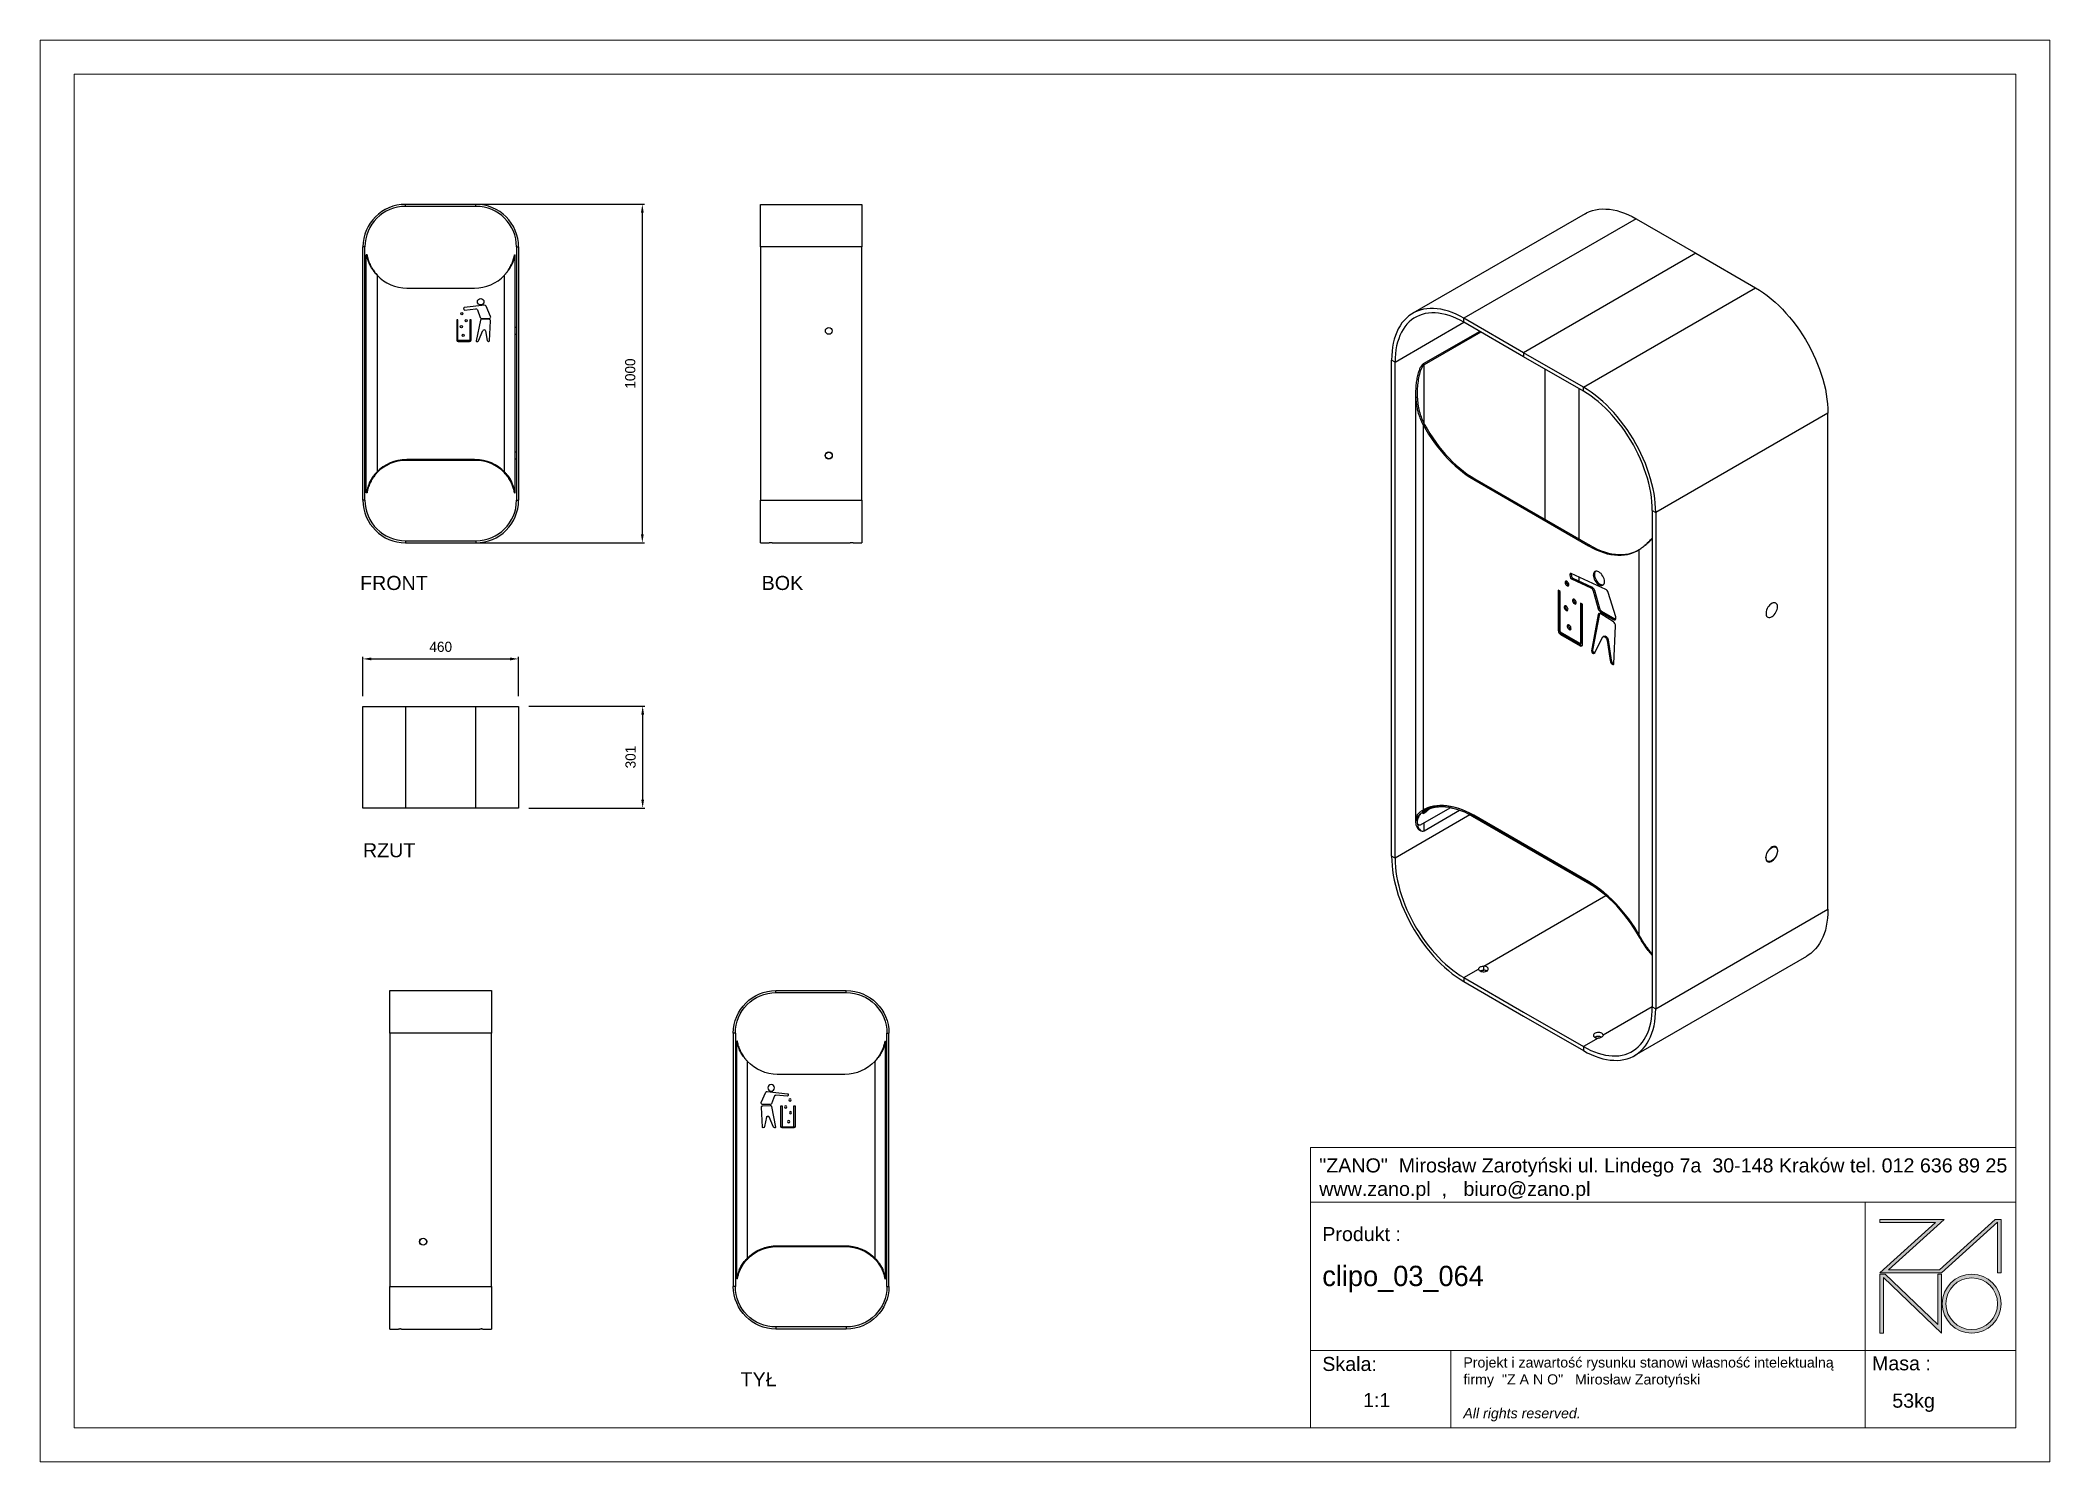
# Model space of a CAD drawing. Header units: millimetres. Extents: x -2496 to 3444, y -1345 to 2855.
import ezdxf

# ---------------------------------------------------------------- set-up
doc = ezdxf.new("R2010")
doc.units = ezdxf.units.MM
doc.header["$PDSIZE"] = -1
doc.layers.add('tabelka', color=155, linetype='Continuous')
doc.layers.add('WYMIAR', color=96, linetype='Continuous')
doc.dimstyles.new('1-1', dxfattribs={"dimtxt": 30, "dimasz": 25, "dimexe": 6.25, "dimexo": 30, "dimgap": 20.625, "dimtad": 1, "dimdec": 1, "dimtxsty": 'Standard', "dimcen": 0, "dimclrd": 2, "dimclre": 2, "dimclrt": 2, "dimadec": 0, "dimazin": 0, "dimtfac": 1, "dimtdec": 1, "dimtmove": 0, "dimatfit": 3, "dimfxl": 0, "dimarcsym": 0})

msp = doc.modelspace()

# ---------------------------------------------------------------- texts
at = {"layer": 'WYMIAR', "char_height": 41.5951, "width": 196.5247, "attachment_point": 1}
for s, insert in [('{\\f@Arial Unicode MS|b0|i0|c238|p34;FRONT}', (-1550.47, 1272.14)), ('{\\f@Arial Unicode MS|b0|i0|c238|p34;BOK}', (-363.4, 1272.14)), ('{\\f@Arial Unicode MS|b0|i0|c238|p34;RZUT}', (-1541.99, 482.51)), ('{\\f@Arial Unicode MS|b0|i0|c238|p34;TYŁ}', (-425.85, -1080.51))]:
    msp.add_mtext(s, dxfattribs=dict(at, insert=insert))

# ---------------------------------------------------------------- blocks, each defined once
blk = doc.blocks.new('zano')
at = {"layer": 'Defpoints', "lineweight": 5}
for points in [[(6270.2, 3716.2), (6270.2, 3707.4), (6434.8, 3707.4), (6270.2, 3558.4), (6452.4, 3558.4), (6617.9, 3708.2), (6617.9, 3558.4), (6628.6, 3558.4), (6628.6, 3716.2), (6610.7, 3716.2), (6446.1, 3567.2), (6295.4, 3567.2), (6459.9, 3716.2), (6270.2, 3716.2), (6270.2, 3707.4)], [(6270.2, 3554.4), (6286.2, 3554.4), (6441.7, 3405.6), (6441.7, 3554.4), (6452.4, 3554.4), (6452.4, 3380.5), (6281, 3544.6), (6281, 3380.5), (6270.2, 3380.5)]]:
    blk.add_hatch(color=251, dxfattribs=at).paths.add_polyline_path(points)
h = blk.add_hatch(color=251, dxfattribs=at)
h.paths.add_polyline_path([(6454.7, 3467.4, 1), (6628.6, 3467.4, 1)])
h.paths.add_polyline_path([(6617.9, 3467.4, -1), (6465.4, 3467.4, -1)], flags=16)
at = {"layer": 'Defpoints', "color": 251, "lineweight": 5}
blk.add_lwpolyline([(6434.8, 3707.4), (6270.2, 3558.4), (6452.4, 3558.4), (6617.9, 3708.2), (6617.9, 3558.4), (6628.6, 3558.4), (6628.6, 3716.2), (6610.7, 3716.2), (6446.1, 3567.2), (6295.4, 3567.2), (6459.9, 3716.2), (6270.2, 3716.2), (6270.2, 3707.4), (6432.1, 3707.4)], dxfattribs=at)
for points in [[(6270.2, 3716.2), (6270.2, 3707.4), (6434.8, 3707.4), (6270.2, 3558.4), (6452.4, 3558.4), (6617.9, 3708.2), (6617.9, 3558.4), (6628.6, 3558.4), (6628.6, 3716.2), (6610.7, 3716.2), (6446.1, 3567.2), (6295.4, 3567.2), (6459.9, 3716.2), (6270.2, 3716.2), (6270.2, 3707.4)], [(6270.2, 3554.4), (6286.2, 3554.4), (6441.7, 3405.6), (6441.7, 3554.4), (6452.4, 3554.4), (6452.4, 3380.5), (6281, 3544.6), (6281, 3380.5), (6270.2, 3380.5)]]:
    blk.add_lwpolyline(points, close=True, dxfattribs=at)
for radius in [87, 76.3]:
    blk.add_circle((6541.7, 3467.4), radius, dxfattribs=at)
blk = doc.blocks.new('TABELA')
at = {"layer": 'tabelka', "lineweight": 5}
for p, q in [((4587.4, 3929.4), (6672.4, 3929.4)), ((4587.4, 3767.6), (4587.4, 3929.4)), ((4587.4, 3929.4), (6672.4, 3929.4)), ((6226.5, 3767.6), (6226.5, 3329)), ((4587.4, 3329), (6672.4, 3329)), ((5001.6, 3329), (5001.6, 3100.4)), ((6226.5, 3329), (6226.5, 3100.4))]:
    blk.add_line(p, q, dxfattribs=at)
blk.add_lwpolyline([(4587.4, 3767.6), (6672.4, 3767.6), (6672.4, 3100.4), (4587.4, 3100.4)], close=True, dxfattribs=at)
blk.add_blockref('zano', (0, 0))
at = {"layer": 'tabelka', "lineweight": 5, "attachment_point": 1}
for s, insert, char_height, width in [('{\\fArial|b0|i0|c238|p34;"ZANO"  Mirosław Zarotyński ul. Lindego 7a  30-148 Kraków tel. 012 636 89 25\\Pwww.zano.pl  ,   biuro@zano.pl}', (4613, 3896.9), 41.595, 2040.38), ('{\\fArial|b0|i0|c238|p34;Produkt : }', (4622, 3694.1), 41.595, 265.273), ('{\\fCentury Gothic|b0|i0|c238|p34;clipo_03_064}', (4622, 3579.5), 60, 713.135), ('{\\fArial|b0|i0|c238|p34;Skala: }', (4622, 3310.3), 41.595, 191.675), ('{\\fArial|b0|i0|c238|p34;Masa :}', (6246.7, 3312.2), 41.595, 200.457), ('{\\fArial|b0|i0|c238|p34;1:1}', (4742.5, 3203.5), 41.595, 42.482), ('{\\fArial|b0|i0|c238|p34;53kg}', (6306.7, 3201.8), 41.595, 42.482)]:
    blk.add_mtext(s, dxfattribs=dict(at, insert=insert, char_height=char_height, width=width))
at = {"layer": 'tabelka', "color": 1, "lineweight": 5, "insert": (5038.9, 3308.9), "char_height": 30, "width": 1186.12, "attachment_point": 1}
blk.add_mtext('{\\fArial|b0|i0|c0|p34;Projekt i zawartość rysunku stanowi własność intelektualną firmy \\fArial|b0|i0|c238|p34; "Z A N O"   Mirosław Zarotyński\\fArial|b0|i1|c238|p34;\\P\\PAll rights reserved.}', dxfattribs=at)
blk = doc.blocks.new('IZOMETRIA')
for p, q in [((1016.2, 887.2), (804.1, 764.7)), ((1079.2, 880.9), (867.1, 758.5)), ((1079.2, 880.9), (1152.8, 838.5)), ((1152.8, 838.5), (940.6, 716)), ((1152.8, 838.5), (1226.3, 796)), ((1014.2, 673.6), (1226.3, 796)), ((782.3, 704.6), (867.1, 753.6)), ((867.1, 753.6), (867.1, 758.5)), ((940.6, 716), (867.1, 758.5)), ((940.6, 711.1), (867.1, 753.6)), ((886.6, 742.4), (816.9, 702.2)), ((888, 741.5), (818.3, 701.3)), ((782.3, 704.6), (778, 707)), ((778, 96.3), (778, 707)), ((782.3, 93.8), (782.3, 704.6)), ((818.3, 701.3), (816.9, 702.2)), ((818.3, 628), (818.3, 701.3)), ((940.6, 716), (940.6, 711.1)), ((1014.2, 673.6), (940.6, 716)), ((1014.2, 668.7), (940.6, 711.1)), ((966.8, 696), (966.8, 511)), ((1009.2, 486.5), (1009.2, 671.5)), ((1014.2, 668.7), (1014.2, 673.6)), ((807.5, 666.3), (807.5, 140.9)), ((818.3, 628), (816.9, 627.2)), ((816.9, 627.2), (816.9, 151.2)), ((1315.4, 641.7), (1103.3, 519.3)), ((1315.4, 31), (1315.4, 641.7)), ((880.5, 560.8), (879.1, 559.9)), ((879.1, 559.9), (1020.6, 478.3)), ((880.5, 560.8), (1022, 479.1)), ((1098.7, 529), (1098.8, 528.9)), ((1098.7, 526.2), (1098.9, 526.3)), ((1099, 526.1), (1098.7, 526.2)), ((1099, 521.7), (1103.3, 519.3)), ((1099, 521.7), (1099, -89.1)), ((1103.3, 519.3), (1103.3, -91.5)), ((1022, 479.1), (1020.6, 478.3)), ((1082.8, -2.3), (1082.8, 473.7)), ((1087.8, 477.2), (1087.3, 476.8)), ((985.7, 422.2), (983.3, 423.6)), ((983.3, 423.6), (983.3, 374.1)), ((984.7, 422.8), (984.7, 374.9)), ((985.7, 372.7), (985.7, 422.2)), ((999.2, 443.9), (997.7, 443.1)), ((997.7, 443.1), (998, 440.1)), ((999.4, 440.9), (998, 440.1)), ((1041.7, 424.8), (999, 444.1)), ((999.1, 444.1), (999.2, 443.9)), ((999.2, 443.9), (999.4, 440.9)), ((1001, 438.5), (999.6, 437.6)), ((999.6, 437.6), (1023.5, 426.5)), ((1001, 438.5), (1024.9, 427.3)), ((1009.2, 434.6), (1009.2, 439.5)), ((1024.9, 427.3), (1023.5, 426.5)), ((1027.8, 423.8), (1026.3, 423)), ((1026.3, 423), (1032.5, 400.6)), ((1027.8, 423.8), (1034, 401.5)), ((1054.1, 390.8), (1044.6, 421.1)), ((1013.1, 406.4), (1010.7, 407.8)), ((1010.7, 407.8), (1010.7, 358.3)), ((1012.1, 407), (1012.1, 359.1)), ((1013.1, 356.9), (1013.1, 406.4)), ((1034, 401.5), (1032.5, 400.6)), ((1036.6, 397.9), (1035.2, 397)), ((1035.2, 397), (1051.4, 387.7)), ((1036.6, 397.9), (1052.8, 388.5)), ((984.7, 374.9), (983.3, 374.1)), ((1010.2, 358), (986.2, 371.9)), ((1032.6, 393.8), (1024.1, 349.2)), ((1034, 394.7), (1025.5, 350)), ((1034, 394.7), (1032.6, 393.8)), ((1051.1, 384.9), (1035.6, 394.8)), ((1052.8, 388.5), (1051.4, 387.7)), ((1051.8, 333.2), (1053.9, 379.8)), ((987.6, 369.9), (986.2, 369.1)), ((986.2, 369.1), (1010.2, 355.3)), ((987.6, 369.9), (1011.6, 356.1)), ((1009.2, 357.4), (1009.2, 358.6)), ((1011.6, 356.1), (1010.2, 355.3)), ((1010.5, 358), (1011.9, 358.8)), ((1012.1, 359.1), (1010.7, 358.3)), ((1025.5, 350), (1024.1, 349.2)), ((1027, 347.2), (1025.5, 346.4)), ((1027.3, 347), (1025.9, 346.2)), ((1027, 347.2), (1027.3, 347)), ((1028.4, 346.6), (1037.9, 365.8)), ((1039.9, 367.2), (1038.5, 366.4)), ((1044.8, 362.6), (1043.3, 361.8)), ((1043.3, 361.8), (1047.1, 337)), ((1044.8, 362.6), (1048.5, 337.8)), ((1025.5, 346.4), (1025.9, 346.2)), ((1048.5, 337.8), (1047.1, 337)), ((1051.3, 333.5), (1049.9, 332.6)), ((1049.9, 332.6), (1050.3, 332.4)), ((1051.8, 333.2), (1050.3, 332.4)), ((1051.3, 333.5), (1051.8, 333.2)), ((1051.8, 333.2), (1051.8, 333.2)), ((813.7, 134.7), (850.3, 155.9)), ((815.5, 152.3), (816.5, 150.6)), ((816.7, 153), (816.7, 153)), ((818.3, 127.7), (861.7, 152.8)), ((874.5, 147.1), (782.3, 93.8)), ((807.5, 140.4), (807.5, 138.2)), ((810.3, 135.8), (810.3, 135.8)), ((818.3, 127.7), (818.3, 137.4)), ((878.1, 147.2), (877.7, 146.9)), ((877.7, 146.9), (877.7, 145.3)), ((1022, 63.6), (877.7, 146.9)), ((1022, 62), (877.7, 145.3)), ((1020.6, 65), (879.1, 146.6)), ((1251.1, 107.4), (1249.5, 108.3)), ((782.3, 93.8), (778, 96.3)), ((1239.5, 91), (1241.1, 90.1)), ((1022.4, 63.9), (1022, 63.6)), ((1022, 62), (1022, 63.6)), ((891.5, -39.1), (1041.9, 47.8)), ((1103.3, -91.5), (1315.4, 31)), ((1084.2, -2.8), (1083.1, -3.3)), ((867.1, -53.2), (885.2, -42.7)), ((891.5, -44), (891.5, -39.1)), ((1077.2, -149.2), (1289.3, -26.7)), ((867.1, -53.2), (867.1, -58.1)), ((867.1, -53.2), (940.6, -95.6)), ((867.1, -58.1), (940.6, -100.5)), ((940.6, -95.6), (1014.2, -138.1)), ((1099, -89.1), (1038.6, -124)), ((1099, -89.1), (1103.3, -91.5)), ((940.6, -100.5), (1014.2, -143)), ((1032.2, -127.6), (1014.2, -138.1)), ((1014.2, -138.1), (1014.2, -143))]:
    blk.add_line(p, q)
at = {"flags": 128}
for points in [[(1016.2, 887.2), (1018, 888.1), (1021.6, 889.8), (1025.3, 891.1), (1029.2, 892.1), (1033.3, 892.7), (1037.5, 893.1), (1041.8, 893), (1046.3, 892.7), (1050.8, 892), (1055.4, 891), (1060.1, 889.6), (1064.8, 887.9), (1069.6, 885.9), (1074.4, 883.6), (1079.2, 880.9)], [(1226.3, 796), (1231.1, 793.1), (1236, 789.9), (1240.7, 786.4), (1245.5, 782.6), (1250.2, 778.5), (1254.8, 774.2), (1259.3, 769.7), (1263.7, 764.9), (1268.1, 760), (1272.3, 754.8), (1276.3, 749.4), (1280.2, 743.9), (1284, 738.3), (1287.6, 732.5), (1291, 726.6), (1294.2, 720.6), (1297.2, 714.5), (1300.1, 708.3), (1302.7, 702.1), (1305, 695.9), (1307.2, 689.7), (1309.1, 683.5), (1310.8, 677.3), (1312.2, 671.1), (1313.3, 665), (1314.2, 659), (1314.9, 653.1), (1315.3, 647.4), (1315.4, 641.7)], [(867.1, 758.5), (862.3, 761.1), (857.5, 763.4), (852.7, 765.5), (848, 767.1), (843.3, 768.5), (838.7, 769.5), (834.1, 770.2), (829.7, 770.6), (825.4, 770.6), (821.2, 770.3), (817.1, 769.6), (813.2, 768.6), (809.4, 767.3), (805.8, 765.7), (802.4, 763.7), (799.2, 761.4), (796.2, 758.8), (793.4, 755.9), (790.8, 752.7), (788.4, 749.2), (786.2, 745.5), (784.3, 741.5), (782.7, 737.2), (781.3, 732.7), (780.1, 728), (779.2, 723), (778.5, 717.9), (778.1, 712.5), (778, 707)], [(867.1, 753.6), (862.5, 756.1), (857.9, 758.3), (853.4, 760.2), (848.9, 761.8), (844.4, 763.1), (840, 764.1), (835.7, 764.8), (831.5, 765.1), (827.4, 765.1), (823.4, 764.8), (819.5, 764.2), (815.8, 763.3), (812.2, 762), (808.8, 760.4), (805.5, 758.5), (802.4, 756.4), (799.6, 753.9), (796.9, 751.1), (794.4, 748.1), (792.1, 744.8), (790.1, 741.2), (788.3, 737.4), (786.7, 733.3), (785.3, 729), (784.2, 724.5), (783.4, 719.8), (782.8, 714.9), (782.4, 709.8), (782.3, 704.6)], [(1103.3, 519.3), (1103.2, 524.9), (1102.8, 530.7), (1102.1, 536.6), (1101.2, 542.6), (1100, 548.7), (1098.6, 554.8), (1097, 561), (1095, 567.2), (1092.9, 573.4), (1090.5, 579.7), (1087.9, 585.9), (1085.1, 592), (1082.1, 598.1), (1078.9, 604.1), (1075.5, 610), (1071.9, 615.8), (1068.1, 621.5), (1064.2, 627), (1060.1, 632.3), (1055.9, 637.5), (1051.6, 642.5), (1047.2, 647.2), (1042.6, 651.8), (1038, 656.1), (1033.3, 660.1), (1028.6, 663.9), (1023.8, 667.4), (1019, 670.6), (1014.2, 673.6)], [(1099, 521.7), (1098.9, 527.1), (1098.5, 532.6), (1097.9, 538.2), (1097.1, 543.9), (1095.9, 549.7), (1094.6, 555.6), (1093, 561.5), (1091.2, 567.4), (1089.2, 573.3), (1086.9, 579.2), (1084.4, 585.1), (1081.7, 591), (1078.9, 596.8), (1075.8, 602.5), (1072.5, 608.1), (1069.1, 613.7), (1065.5, 619.1), (1061.8, 624.3), (1057.9, 629.4), (1053.9, 634.3), (1049.8, 639.1), (1045.6, 643.6), (1041.3, 647.9), (1036.9, 652), (1032.4, 655.9), (1027.9, 659.5), (1023.4, 662.8), (1018.8, 665.9), (1014.2, 668.7)], [(816.9, 627.2), (820.2, 621.5), (823.6, 615.9), (827.2, 610.4), (831, 605.1), (834.9, 599.9), (838.9, 594.9), (843.1, 590.1), (847.3, 585.4), (851.7, 581), (856.1, 576.9), (860.7, 573), (865.2, 569.3), (869.8, 565.9), (874.5, 562.8), (879.1, 559.9)], [(818.3, 628), (821.6, 622.3), (825, 616.7), (828.6, 611.2), (832.4, 605.9), (836.3, 600.7), (840.3, 595.7), (844.5, 590.9), (848.7, 586.3), (853.1, 581.9), (857.6, 577.7), (862.1, 573.8), (866.6, 570.1), (871.2, 566.7), (875.9, 563.6), (880.5, 560.8)], [(1020.6, 478.3), (1025.2, 475.8), (1029.8, 473.5), (1034.5, 471.6), (1039, 470), (1043.5, 468.7), (1048, 467.7), (1052.4, 467.1), (1056.6, 466.8), (1060.8, 466.8), (1064.8, 467.1), (1068.7, 467.8), (1072.5, 468.8), (1076.1, 470.1), (1079.5, 471.8), (1082.8, 473.7)], [(1022, 479.1), (1026.6, 476.6), (1031.3, 474.3), (1035.9, 472.4), (1040.4, 470.8), (1045, 469.5), (1049.4, 468.5), (1053.8, 467.9), (1058, 467.6), (1062.2, 467.6), (1066.2, 467.9), (1070.1, 468.6), (1073.9, 469.6), (1077.5, 471), (1080.9, 472.6), (1081.2, 472.8)], [(1040.1, 434.3), (1040, 436), (1039.6, 437.7), (1039, 439.4), (1038.1, 441.1), (1037.1, 442.7), (1035.9, 444.1), (1034.6, 445.3), (1033.3, 446.2), (1031.9, 446.8), (1030.7, 447.1), (1029.5, 447), (1028.4, 446.7), (1027.6, 446), (1027, 445), (1026.6, 443.7), (1026.4, 442.2), (1026.6, 440.6), (1027, 438.9), (1027.6, 437.2), (1028.4, 435.5), (1029.5, 433.9), (1030.7, 432.5), (1031.9, 431.3), (1033.3, 430.4), (1034.6, 429.8), (1035.9, 429.5), (1037.1, 429.5), (1038.1, 429.9), (1039, 430.6), (1039.6, 431.6), (1040, 432.9), (1040.1, 434.3)], [(1029.2, 447), (1029, 446.8), (1028.4, 445.8), (1028, 444.5), (1027.9, 443.1), (1028, 441.4), (1028.4, 439.7), (1029, 438), (1029.9, 436.3), (1030.9, 434.7), (1032.1, 433.3), (1033.4, 432.1), (1034.7, 431.2), (1036, 430.6), (1037.3, 430.3), (1038.5, 430.3), (1038.8, 430.4)], [(996.3, 430.6), (996.1, 431.5), (995.8, 432.5), (995.2, 433.4), (994.5, 434.2), (993.7, 434.7), (993, 434.9), (992.4, 434.8), (991.9, 434.4), (991.6, 433.7), (991.6, 432.8), (991.9, 431.8), (992.4, 430.9), (993, 430), (993.7, 429.4), (994.5, 429), (995.2, 428.9), (995.8, 429.2), (996.1, 429.8), (996.3, 430.6)], [(999, 444.1), (998.8, 444.2), (998.5, 444.3), (998.3, 444.2), (998.1, 444.1), (997.9, 443.9), (997.8, 443.7), (997.7, 443.4), (997.7, 443.1)], [(995.3, 400.2), (995.2, 401.1), (994.8, 402.1), (994.3, 403), (993.6, 403.8), (992.8, 404.3), (992.1, 404.5), (991.4, 404.4), (991, 404), (990.7, 403.3), (990.7, 402.4), (991, 401.4), (991.4, 400.4), (992.1, 399.6), (992.8, 398.9), (993.6, 398.6), (994.3, 398.5), (994.8, 398.8), (995.2, 399.4), (995.3, 400.2)], [(1005.4, 408.4), (1005.2, 409.3), (1004.9, 410.3), (1004.3, 411.2), (1003.6, 412), (1002.8, 412.5), (1002.1, 412.7), (1001.5, 412.6), (1001, 412.2), (1000.7, 411.5), (1000.7, 410.6), (1001, 409.6), (1001.5, 408.7), (1002.1, 407.8), (1002.8, 407.2), (1003.6, 406.8), (1004.3, 406.7), (1004.9, 407), (1005.2, 407.6), (1005.4, 408.4)], [(1253.2, 403.3), (1253.1, 404.8), (1252.7, 406), (1252.1, 407.1), (1251.2, 407.8), (1250.2, 408.2), (1249.1, 408.3), (1247.8, 408.1), (1246.5, 407.6), (1245.1, 406.7), (1243.8, 405.6), (1242.6, 404.2), (1241.5, 402.7), (1240.6, 401.1), (1239.8, 399.3), (1239.3, 397.6), (1239.1, 395.9), (1239.1, 394.4), (1239.3, 393), (1239.8, 391.8), (1240.6, 391), (1241.5, 390.4), (1242.6, 390.1), (1243.8, 390.2), (1245.1, 390.6), (1246.5, 391.3), (1247.8, 392.2), (1249.1, 393.5), (1250.2, 394.9), (1251.2, 396.5), (1252.1, 398.2), (1252.7, 400), (1253.1, 401.7), (1253.2, 403.3)], [(1253.2, 403.3), (1253.1, 404.8), (1252.7, 406), (1252.1, 407.1), (1251.2, 407.8), (1250.2, 408.2), (1249.1, 408.3), (1247.8, 408.1), (1246.5, 407.6), (1245.1, 406.7), (1243.8, 405.6), (1242.6, 404.2), (1241.5, 402.7), (1240.6, 401.1), (1239.8, 399.3), (1239.3, 397.6), (1239.1, 395.9), (1239.1, 394.4), (1239.3, 393), (1239.8, 391.8), (1240.6, 391), (1241.5, 390.4), (1242.6, 390.1), (1243.8, 390.2), (1245.1, 390.6), (1246.5, 391.3), (1247.8, 392.2), (1249.1, 393.5), (1250.2, 394.9), (1251.2, 396.5), (1252.1, 398.2), (1252.7, 400), (1253.1, 401.7), (1253.2, 403.3)], [(999.1, 376.7), (998.9, 377.6), (998.6, 378.6), (998, 379.6), (997.3, 380.3), (996.5, 380.8), (995.8, 381), (995.2, 380.9), (994.7, 380.5), (994.4, 379.8), (994.4, 378.9), (994.7, 377.9), (995.2, 377), (995.8, 376.1), (996.5, 375.5), (997.3, 375.1), (998, 375.1), (998.6, 375.3), (998.9, 375.9), (999.1, 376.7)], [(1035.6, 394.8), (1035.1, 395.1), (1034.6, 395.2), (1034.1, 395.3), (1033.7, 395.2), (1033.3, 395), (1033, 394.7), (1032.8, 394.3), (1032.6, 393.8)], [(1034.2, 395.3), (1034.2, 395.1), (1034, 394.7)], [(1051.4, 387.7), (1052.1, 387.4), (1052.8, 387.3), (1053.4, 387.4), (1053.8, 387.8), (1054.1, 388.3), (1054.3, 389.1), (1054.3, 389.9), (1054.1, 390.8)], [(1052.8, 388.5), (1053.5, 388.2), (1054, 388.1)], [(1037.9, 365.8), (1038.4, 366.4), (1039.1, 366.6), (1040, 366.4), (1040.9, 365.9), (1041.8, 365.1), (1042.5, 364.1), (1043, 363), (1043.3, 361.8)], [(1039.9, 367.2), (1040.6, 367.4), (1041.4, 367.2), (1042.3, 366.7), (1043.2, 365.9), (1043.9, 364.9), (1044.5, 363.8), (1044.8, 362.6)], [(877.7, 146.9), (873.1, 149.5), (868.5, 151.7), (863.9, 153.6), (859.3, 155.3), (854.8, 156.6), (850.4, 157.6), (846.1, 158.3), (841.8, 158.6), (837.6, 158.7), (833.6, 158.4), (829.7, 157.8), (825.9, 156.9), (822.3, 155.7), (818.8, 154.1), (815.5, 152.3)], [(877.7, 145.3), (872.8, 148), (868, 150.3), (863.1, 152.3), (858.4, 153.9), (853.6, 155.2), (849, 156.1), (844.5, 156.7), (840, 156.9), (835.7, 156.7), (831.6, 156.2), (827.5, 155.3), (823.7, 154.1), (820, 152.5), (816.5, 150.6)], [(879.1, 146.6), (874.5, 149.2), (869.8, 151.4), (865.2, 153.3), (860.7, 155), (856.1, 156.2), (851.7, 157.2), (847.3, 157.9), (843.1, 158.2), (838.9, 158.1), (834.9, 157.8), (831, 157.1), (827.2, 156.1), (823.6, 154.8), (820.2, 153.2), (816.9, 151.2)], [(1253.5, 103), (1253.4, 104.5), (1253, 105.8), (1252.4, 106.9), (1251.6, 107.7), (1250.6, 108.2), (1249.4, 108.3), (1248.2, 108.2), (1246.8, 107.7), (1245.4, 106.9), (1244.1, 105.8), (1242.8, 104.5), (1241.6, 103), (1240.6, 101.3), (1239.8, 99.6), (1239.2, 97.8), (1238.8, 96.1), (1238.7, 94.4), (1238.8, 92.9), (1239.2, 91.6), (1239.8, 90.6), (1240.6, 89.8), (1241.6, 89.3), (1242.8, 89.1), (1244.1, 89.3), (1245.4, 89.8), (1246.8, 90.6), (1248.2, 91.7), (1249.4, 93), (1250.6, 94.5), (1251.6, 96.1), (1252.4, 97.9), (1253, 99.6), (1253.4, 101.4), (1253.5, 103)], [(1239, 94.6), (1239.2, 96.3), (1239.6, 98), (1240.2, 99.7), (1241, 101.4), (1242, 103), (1243.2, 104.5), (1244.5, 105.7), (1245.8, 106.7), (1247.1, 107.4), (1248.4, 107.8), (1249.7, 107.8), (1250.7, 107.6), (1251.7, 107), (1252.4, 106.1), (1252.9, 104.9), (1253.2, 103.6), (1253.2, 102), (1252.9, 100.3), (1252.4, 98.6), (1251.7, 96.9), (1250.7, 95.2), (1249.7, 93.7), (1248.4, 92.3), (1247.1, 91.2), (1245.8, 90.4), (1244.5, 89.8), (1243.2, 89.6), (1242, 89.7), (1241, 90.1), (1240.2, 90.9), (1239.6, 91.9), (1239.2, 93.2), (1239, 94.6)], [(778, 96.3), (778.1, 90.6), (778.5, 84.8), (779.2, 78.9), (780.1, 72.9), (781.3, 66.9), (782.7, 60.7), (784.3, 54.5), (786.2, 48.3), (788.4, 42.1), (790.8, 35.9), (793.4, 29.7), (796.2, 23.5), (799.2, 17.4), (802.4, 11.4), (805.8, 5.5), (809.4, -0.3), (813.2, -5.9), (817.1, -11.5), (821.2, -16.8), (825.4, -22), (829.7, -26.9), (834.1, -31.7), (838.7, -36.2), (843.3, -40.5), (848, -44.6), (852.7, -48.4), (857.5, -51.9), (862.3, -55.1), (867.1, -58.1)], [(782.3, 93.8), (782.4, 88.4), (782.8, 82.9), (783.4, 77.3), (784.2, 71.6), (785.3, 65.8), (786.7, 60), (788.3, 54.1), (790.1, 48.1), (792.1, 42.2), (794.4, 36.3), (796.9, 30.4), (799.6, 24.5), (802.4, 18.7), (805.5, 13), (808.8, 7.4), (812.2, 1.9), (815.8, -3.5), (819.5, -8.8), (823.4, -13.9), (827.4, -18.8), (831.5, -23.5), (835.7, -28.1), (840, -32.4), (844.4, -36.5), (848.9, -40.3), (853.4, -43.9), (857.9, -47.3), (862.5, -50.4), (867.1, -53.2)], [(1082.8, -2.3), (1079.5, 3.4), (1076.1, 9), (1072.5, 14.5), (1068.7, 19.9), (1064.8, 25.1), (1060.8, 30.1), (1056.6, 34.9), (1052.4, 39.5), (1048, 43.9), (1043.5, 48.1), (1039, 52), (1034.5, 55.6), (1029.8, 59), (1025.2, 62.2), (1020.6, 65)], [(1084.2, -2.8), (1080.9, 2.9), (1077.4, 8.4), (1073.8, 13.8), (1070, 19.1), (1066.1, 24.2), (1062, 29.1), (1057.9, 33.9), (1053.6, 38.4), (1049.3, 42.8), (1044.9, 46.9), (1040.4, 50.7), (1035.8, 54.4), (1031.2, 57.7), (1026.6, 60.8), (1022, 63.6)], [(1083.1, -3.3), (1079.7, 2.6), (1076, 8.4), (1072.1, 14.1), (1068.1, 19.6), (1064, 25), (1059.6, 30.1), (1055.2, 35), (1050.7, 39.7), (1046, 44.1), (1041.3, 48.3), (1036.6, 52.1), (1031.7, 55.7), (1026.9, 59), (1022, 62)], [(1315.4, 31), (1315.3, 25.5), (1314.9, 20.1), (1314.2, 15), (1313.3, 10), (1312.2, 5.3), (1310.8, 0.8), (1309.1, -3.5), (1307.2, -7.5), (1305, -11.2), (1302.7, -14.7), (1300.1, -17.9), (1297.2, -20.8), (1294.2, -23.4), (1291, -25.7), (1289.3, -26.7)], [(885.2, -42.7), (885.4, -43.6), (886, -44.3), (886.9, -45), (888, -45.5), (889.4, -45.8), (890.8, -46), (892.2, -45.9), (893.6, -45.7), (894.8, -45.3), (895.9, -44.7), (896.6, -44), (897.1, -43.2), (897.1, -42.3), (896.9, -41.5), (896.3, -40.7), (895.4, -40.1), (894.2, -39.6), (892.9, -39.2), (891.5, -39.1)], [(1014.2, -138.1), (1018.8, -140.6), (1023.4, -142.8), (1027.9, -144.7), (1032.4, -146.3), (1036.9, -147.6), (1041.3, -148.6), (1045.6, -149.2), (1049.8, -149.6), (1053.9, -149.6), (1057.9, -149.3), (1061.8, -148.7), (1065.5, -147.7), (1069.1, -146.5), (1072.5, -144.9), (1075.8, -143), (1078.9, -140.8), (1081.7, -138.4), (1084.4, -135.6), (1086.9, -132.6), (1089.2, -129.3), (1091.2, -125.7), (1093, -121.8), (1094.6, -117.8), (1095.9, -113.5), (1097.1, -109), (1097.9, -104.3), (1098.5, -99.4), (1098.9, -94.3), (1099, -89.1)], [(1014.2, -143), (1019, -145.6), (1023.8, -147.9), (1028.6, -149.9), (1033.3, -151.6), (1038, -153), (1042.6, -154), (1047.2, -154.7), (1051.6, -155), (1055.9, -155.1), (1060.1, -154.7), (1064.2, -154.1), (1068.1, -153.1), (1071.9, -151.8), (1075.5, -150.1), (1078.9, -148.2), (1082.1, -145.9), (1085.1, -143.3), (1087.9, -140.4), (1090.5, -137.2), (1092.9, -133.7), (1095, -130), (1097, -125.9), (1098.6, -121.7), (1100, -117.2), (1101.2, -112.4), (1102.1, -107.5), (1102.8, -102.3), (1103.2, -97), (1103.3, -91.5)], [(1038.6, -124), (1038.3, -123.2), (1037.7, -122.4), (1036.8, -121.7), (1035.7, -121.2), (1034.4, -120.9), (1032.9, -120.7), (1031.5, -120.8), (1030.1, -121), (1028.9, -121.5), (1027.8, -122), (1027.1, -122.8), (1026.7, -123.6), (1026.6, -124.4), (1026.8, -125.2), (1027.4, -126), (1028.3, -126.6), (1029.5, -127.2), (1030.8, -127.5), (1032.2, -127.6)]]:
    blk.add_lwpolyline(points, dxfattribs=at)
for centre, radius, start, end in [((997.5, 434), 4.41, 167.6877, 252.3069), ((1001.1, 440.4), 3.12, 185.6171, 240.7548), ((1002.5, 441.2), 3.12, 185.6171, 240.7548), ((1020.5, 421.1), 6.13, 17.6597, 61.0561), ((1021.9, 422), 6.13, 17.6597, 61.0561), ((1038.7, 419.4), 6.14, 16.0587, 61.3993), ((996.5, 403.5), 4.41, 167.6877, 252.307), ((1006.6, 411.8), 4.41, 167.6877, 252.307), ((1038.7, 402.4), 6.38, 195.9713, 237.1227), ((1040.1, 403.2), 6.38, 195.9713, 237.1227), ((989.6, 374.4), 6.29, 182.6054, 237.3946), ((991, 375.2), 6.29, 182.6054, 237.3946), ((986.8, 372.8), 1.07, 182.6061, 237.3939), ((1000.3, 380.1), 4.41, 167.6876, 252.3071), ((1047.6, 379.7), 6.28, 0.8911, 55.7753), ((1010.4, 358.3), 0.304, 230.7978, 9.2129), ((1011.3, 356.6), 1.79, 230.7966, 9.2142), ((1013, 358.3), 2.6, 237.8472, 266.3019), ((1011.8, 359.1), 0.315, 301.9476, 9.3626), ((1027.1, 348.9), 3.02, 175.3069, 238.218), ((1028.6, 349.8), 3.02, 175.3069, 238.218), ((1027, 347.6), 1.76, 230.0317, 326.1364), ((1028.7, 349.2), 2.62, 237.9936, 266.0906), ((1053.4, 338), 6.41, 189.0596, 237.0857), ((1054.8, 338.8), 6.41, 189.0596, 237.0857), ((1050.9, 333.1), 0.883, 230.1652, 4.8501), ((891.5, -52.2), 8.19, 61.2622, 89.7917), ((1032.6, -134.7), 9.13, 63.3164, 117.744)]:
    blk.add_arc(centre, radius, start, end)
for points, knots in [([(816.9, 702.2), (816.4, 701.8), (815.3, 701), (813.6, 698.5), (812.1, 695.2), (810.5, 690.5), (809.2, 684.8), (808.1, 678.1), (807.6, 671.3), (807.5, 664.5), (807.8, 657.7), (808.7, 651.1), (809.9, 644.8), (811.7, 638.8), (813.9, 632.9), (815.9, 629.1), (816.9, 627.2)], [0, 0, 0, 0, 0.025689, 0.064217, 0.114309, 0.165757, 0.250997, 0.336945, 0.422298, 0.507651, 0.594698, 0.681734, 0.759881, 0.838497, 0.918866, 1, 1, 1, 1]), ([(818.3, 701.3), (817.9, 701), (816.8, 700.3), (815.3, 698), (813.9, 695), (812.3, 690), (810.7, 683.1), (809.7, 674.4), (809.4, 665.7), (809.8, 657), (811, 648.4), (813, 640.7), (815.4, 633.9), (817.3, 630), (818.3, 628)], [0, 0, 0, 0, 0.024257, 0.05952, 0.106154, 0.153018, 0.266016, 0.379478, 0.492779, 0.605504, 0.71844, 0.831026, 0.915531, 1, 1, 1, 1]), ([(1082.8, 473.7), (1083.5, 474.2), (1085.5, 475.4), (1089.2, 478.1), (1093.6, 481.9), (1096.9, 485), (1098.7, 486.9), (1099, 487.3)], [0, 0, 0, 0, 0.136203, 0.408975, 0.685504, 0.935929, 1, 1, 1, 1]), ([(1087.7, 477.2), (1088.6, 477.9), (1090.9, 479.7), (1094.8, 483.3), (1097.6, 486.5), (1099, 487.9)], [0, 0, 0, 0, 0.250083, 0.63975, 1, 1, 1, 1]), ([(815.5, 152.3), (814.9, 151.9), (813, 150.6), (810.6, 148.5), (808.5, 145.9), (807.4, 143.3), (807.1, 141.2), (807.5, 140.2), (807.5, 140.1)], [0, 0, 0, 0, 0.102191, 0.308508, 0.514964, 0.733444, 0.952578, 1, 1, 1, 1]), ([(816.5, 150.6), (815.9, 150.1), (814, 148.9), (811.6, 146.8), (809.7, 144.3), (808.6, 141.9), (808.6, 140.4), (808.6, 139.8)], [0, 0, 0, 0, 0.114347, 0.345278, 0.576374, 0.817855, 1, 1, 1, 1]), ([(822.8, 152.9), (822.2, 152.4), (821.5, 151.7), (820.1, 150.6), (819.1, 149.8), (818.4, 149.3), (817.8, 149), (817.3, 148.7), (816.9, 148.6), (816.7, 148.7), (816.9, 149.2), (817.8, 150.1), (819.2, 151.2), (820.5, 152.2), (821.4, 152.8), (822, 153.2), (822.2, 153.3)], [0, 0, 0, 0, 0.147955, 0.22133, 0.278081, 0.315672, 0.347652, 0.379677, 0.418706, 0.476337, 0.572209, 0.714993, 0.836064, 0.907676, 0.961458, 1, 1, 1, 1]), ([(823.8, 154), (823.8, 154), (823.8, 154), (823.5, 153.6), (823, 153.1), (822.8, 152.9)], [0, 0, 0, 0, 0.067022, 0.587201, 1, 1, 1, 1]), ([(810.8, 146.2), (810.4, 145.8), (809.3, 144.7), (808.3, 142.7), (807.6, 140.2), (807.5, 137.6), (807.9, 134.6), (809.1, 131.7), (810.8, 129.6), (812.1, 128.4), (812.8, 128.2), (813.1, 128.1)], [0, 0, 0, 0, 0.069288, 0.201385, 0.333509, 0.469138, 0.604773, 0.784564, 0.908022, 0.969733, 1, 1, 1, 1]), ([(813.4, 147.8), (812.7, 146.9), (811.3, 145.2), (810.1, 142.5), (809.5, 139.7), (809.5, 136.8), (810.1, 133.7), (811.3, 130.8), (812.8, 128.8), (814.2, 127.6), (815.4, 127.1), (816.8, 127), (817.8, 127.5), (818.3, 127.7)], [0, 0, 0, 0, 0.117911, 0.236489, 0.355092, 0.476833, 0.598577, 0.737892, 0.832991, 0.88053, 0.92879, 0.967056, 1, 1, 1, 1]), ([(810.4, 135.9), (810.6, 135.7), (811, 135.2), (812.1, 134.7), (813.2, 134.7), (813.7, 134.7)], [0, 0, 0, 0, 0.288727, 0.645016, 1, 1, 1, 1]), ([(813, 128.1), (813.3, 127.9), (814, 127.7), (814.6, 127.4), (814.9, 127.3)], [0, 0, 0, 0, 0.500284, 1, 1, 1, 1]), ([(1099, -25.8), (1098.2, -24.8), (1096.2, -22.3), (1093, -18), (1089.5, -13), (1086, -7.8), (1083.9, -4.1), (1082.8, -2.3)], [0, 0, 0, 0, 0.146531, 0.356741, 0.566911, 0.783496, 1, 1, 1, 1]), ([(1097.5, -23.9), (1096.8, -23), (1094.4, -20.2), (1090.7, -15.2), (1086.6, -9.3), (1084.3, -5.3), (1083.1, -3.3)], [0, 0, 0, 0, 0.1450711, 0.4690468, 0.7346028, 1, 1, 1, 1]), ([(1099, -24.1), (1098.2, -23.2), (1096, -20.5), (1092.3, -15.6), (1088.1, -9.5), (1085.5, -5.1), (1084.2, -2.8)], [0, 0, 0, 0, 0.1513006, 0.4292904, 0.7063658, 1, 1, 1, 1]), ([(885.2, -42.7), (885.2, -42.3), (885.3, -41.6), (886.3, -40.5), (887.8, -39.6), (889.6, -39.1), (890.9, -39.1), (891.5, -39.1)], [0, 0, 0, 0, 0.203355, 0.406458, 0.615294, 0.82787, 1, 1, 1, 1]), ([(887, -45), (887.2, -44.9), (887.9, -44.4), (889.5, -44), (890.8, -44), (891.5, -44)], [0, 0, 0, 0, 0.19498, 0.600512, 1, 1, 1, 1]), ([(1038.6, -124), (1038.5, -124.4), (1038.4, -125.2), (1037.4, -126.2), (1035.9, -127.1), (1034.1, -127.6), (1032.8, -127.6), (1032.2, -127.6)], [0, 0, 0, 0, 0.203356, 0.406459, 0.615295, 0.827871, 1, 1, 1, 1])]:
    blk.add_open_spline(points, degree=3, knots=knots)
blk = doc.blocks.new('front')
for p, q in [((-1228, 1436.8), (-1228, 1442.8)), ((-1124, 1442.8), (-1228, 1442.8)), ((-1124, 1436.8), (-1228, 1436.8)), ((-1020, 1442.8), (-1124, 1442.8)), ((-1020, 1436.8), (-1124, 1436.8)), ((-1020, 1436.8), (-1020, 1442.8)), ((-1354, 568.8), (-1354, 1316.8)), ((-1348, 1316.8), (-1354, 1316.8)), ((-1348, 568.8), (-1348, 1316.8)), ((-900, 1316.8), (-894, 1316.8)), ((-900, 1316.8), (-900, 568.8)), ((-894, 1316.8), (-894, 568.8)), ((-1342, 1293.4), (-1344, 1293.4)), ((-1344, 590.8), (-1344, 1293.4)), ((-906, 1293.4), (-904, 1293.4)), ((-904, 590.8), (-904, 1293.4)), ((-1312, 1233.6), (-1312, 650.6)), ((-1224, 1195.2), (-1024, 1195.2)), ((-936, 650.6), (-936, 1233.6)), ((-1056.3, 1135.9), (-1055.9, 1132.4)), ((-994.2, 1144.6), (-1054.4, 1138.1)), ((-1053.7, 1130.6), (-1019.9, 1133.8)), ((-1015.8, 1131.6), (-1007.1, 1108.6)), ((-976.6, 1111.7), (-990, 1142.2)), ((-1073.3, 1101.9), (-1076.7, 1101.9)), ((-1076.7, 1101.9), (-1076.7, 1041.3)), ((-1073.3, 1041.3), (-1073.3, 1101.9)), ((-1038, 1101.9), (-1038, 1041.3)), ((-1034.6, 1101.9), (-1038, 1101.9)), ((-1034.6, 1041.3), (-1034.6, 1101.9)), ((-1007, 1100.3), (-1019, 1039.6)), ((-1012.8, 1039.4), (-999.5, 1069.7)), ((-1003.3, 1106), (-980.4, 1106)), ((-980.8, 1102.5), (-1002.7, 1103.6)), ((-979.8, 1039.5), (-976.9, 1098.2)), ((-900, 1078.8), (-904, 1078.8)), ((-1038.7, 1040.6), (-1072.6, 1040.6)), ((-1072.6, 1037.2), (-1038.7, 1037.2)), ((-1016.9, 1037.2), (-1016.5, 1037.2)), ((-991.8, 1068.6), (-986.5, 1040.9)), ((-982.5, 1037.6), (-981.9, 1037.6)), ((-904, 1058.8), (-900, 1058.8)), ((-1344, 710.8), (-1348, 710.8)), ((-1348, 690.8), (-1344, 690.8)), ((-1226.1, 688.4), (-1226.1, 686.4)), ((-1022, 688.4), (-1226.1, 688.4)), ((-1022, 686.4), (-1226.1, 686.4)), ((-1024, 689), (-1224, 689)), ((-1022, 686.4), (-1022, 688.4)), ((-900, 710.8), (-904, 710.8)), ((-904, 690.8), (-900, 690.8)), ((-1314, 651), (-1312.5, 649.6)), ((-934.1, 651), (-935.5, 649.6)), ((-1348, 568.8), (-1354, 568.8)), ((-1342, 590.8), (-1344, 590.8)), ((-906, 590.8), (-904, 590.8)), ((-900, 568.8), (-894, 568.8)), ((-1228, 448.8), (-1228, 442.8)), ((-1228, 448.8), (-1124, 448.8)), ((-1228, 442.8), (-1124, 442.8)), ((-1124, 448.8), (-1020, 448.8)), ((-1124, 442.8), (-1020, 442.8)), ((-1020, 448.8), (-1020, 442.8))]:
    blk.add_line(p, q)
for centre, radius in [((-1006, 1155.2), 9.67), ((-1063, 1081.7), 3.29), ((-1061.7, 1119.6), 3.29), ((-1048.8, 1098.8), 3.29), ((-1057.7, 1055.6), 3.29)]:
    blk.add_circle(centre, radius)
for centre, radius, start, end in [((-1228, 1316.8), 126, 90, 180), ((-1228, 1316.8), 120, 90, 180), ((-1020, 1316.8), 126, 0, 90), ((-1020, 1316.8), 120, 0, 90), ((-1224, 1315.2), 120, 222.83343, 270), ((-1024, 1315.2), 120, 270, 317.16657), ((-1054.2, 1136.1), 2.05, 95.5033, 184.88661), ((-1053.9, 1132.6), 2.05, 185.50665, 275.50665), ((-1019.5, 1129.7), 4.09, 26.35219, 95.50665), ((-993.7, 1140.6), 4.09, 23.64214, 96.14064), ((-1003.3, 1110.1), 4.09, 202.52856, 269.95555), ((-1002.9, 1099.5), 4.09, 87.11472, 168.80916), ((-995.8, 1067.9), 4.09, 10.62288, 153.83921), ((-981, 1098.4), 4.09, 357.11472, 87.11472), ((-980.4, 1110.1), 4.09, 270, 23.06322), ((-1072.6, 1041.3), 4.09, 180, 270), ((-1072.6, 1041.3), 0.696, 180, 270), ((-1038.7, 1041.3), 4.09, 270, 0), ((-1038.7, 1041.3), 0.696, 270, 0), ((-1016.9, 1039.2), 2.05, 168.80916, 270), ((-1016.5, 1041.3), 4.09, 270, 333.83921), ((-982.5, 1041.7), 4.09, 190.62288, 270), ((-981.9, 1039.6), 2.05, 270, 357.11472), ((-1226.1, 566.4), 122, 90, 136.10277), ((-1226.1, 566.4), 120, 90, 136.10277), ((-1224, 569), 120, 90, 137.16657), ((-1024, 569), 120, 42.83343, 90), ((-1022, 566.4), 122, 43.89723, 90), ((-1022, 566.4), 120, 43.89723, 90), ((-1228, 568.8), 126, 180, 270), ((-1228, 568.8), 120, 180, 270), ((-1020, 568.8), 126, 270, 0), ((-1020, 568.8), 120, 270, 0)]:
    blk.add_arc(centre, radius, start, end)
for points, knots in [([(-1344, 1293.4), (-1344, 1293.3), (-1344, 1293.1), (-1343.7, 1291.6), (-1343.1, 1289.1), (-1342.2, 1285.4), (-1340.8, 1280.7), (-1338.9, 1275.2), (-1336.6, 1269.6), (-1334, 1264), (-1331, 1258.4), (-1327.7, 1253), (-1324.2, 1247.9), (-1320.5, 1243), (-1316.4, 1238.2), (-1313.5, 1235.1), (-1312, 1233.6)], [0, 0, 0, 0, 0.025689, 0.064217, 0.114309, 0.165757, 0.250997, 0.336945, 0.422298, 0.507651, 0.594698, 0.681734, 0.759881, 0.838497, 0.918866, 1, 1, 1, 1]), ([(-1342, 1293.4), (-1342, 1293.3), (-1342, 1293.1), (-1341.7, 1291.7), (-1341.2, 1289.5), (-1340.4, 1286), (-1339.2, 1281.5), (-1337.5, 1276.1), (-1335.5, 1270.5), (-1333.1, 1265), (-1330.4, 1259.6), (-1327.4, 1254.2), (-1324.1, 1248.8), (-1320.4, 1243.6), (-1316.4, 1238.5), (-1313.5, 1235.2), (-1312, 1233.6)], [0, 0, 0, 0, 0.024257, 0.05952, 0.105635, 0.152997, 0.236909, 0.320903, 0.406811, 0.492721, 0.576419, 0.660109, 0.745576, 0.831026, 0.915105, 1, 1, 1, 1]), ([(-936, 1233.6), (-935.1, 1234.6), (-932.3, 1237.4), (-927.9, 1242.5), (-923.3, 1248.7), (-919.2, 1254.8), (-915.7, 1260.8), (-912.6, 1267), (-909.6, 1274), (-907.2, 1280.7), (-905.7, 1286.1), (-904.8, 1289.5), (-904.4, 1291.6), (-904.1, 1293.1), (-904, 1293.3), (-904, 1293.4)], [0, 0, 0, 0, 0.05078, 0.152477, 0.255575, 0.34894, 0.442325, 0.538187, 0.634053, 0.761128, 0.848388, 0.892005, 0.936298, 0.971314, 1, 1, 1, 1]), ([(-936, 1233.6), (-935.1, 1234.6), (-932.4, 1237.6), (-928.1, 1242.9), (-923.6, 1249.3), (-919.7, 1255.7), (-916.3, 1262.1), (-913.3, 1268.6), (-910.7, 1275.5), (-908.7, 1281.9), (-907.4, 1286.8), (-906.7, 1289.8), (-906.3, 1291.7), (-906.1, 1293.1), (-906, 1293.3), (-906, 1293.4)], [0, 0, 0, 0, 0.052621, 0.158004, 0.264824, 0.363653, 0.462502, 0.563968, 0.665435, 0.781546, 0.860807, 0.900428, 0.94065, 0.972543, 1, 1, 1, 1]), ([(-1312, 650.6), (-1312.9, 649.6), (-1315.7, 646.8), (-1320.1, 641.7), (-1324.8, 635.6), (-1328.8, 629.4), (-1332.4, 623.4), (-1335.5, 617.2), (-1338.5, 610.2), (-1340.8, 603.5), (-1342.4, 598.1), (-1343.2, 594.7), (-1343.7, 592.6), (-1344, 591.1), (-1344, 590.9), (-1344, 590.8)], [0, 0, 0, 0, 0.05078, 0.152477, 0.255575, 0.34894, 0.442325, 0.538187, 0.634053, 0.761128, 0.848388, 0.892005, 0.936298, 0.971314, 1, 1, 1, 1]), ([(-1320.1, 640.9), (-1321.6, 638.8), (-1324.5, 634.8), (-1328.3, 628.5), (-1331.7, 622.1), (-1334.7, 615.6), (-1337.4, 608.7), (-1339.4, 602.3), (-1340.6, 597.4), (-1341.3, 594.4), (-1341.7, 592.5), (-1342, 591.1), (-1342, 590.9), (-1342, 590.8)], [0, 0, 0, 0, 0.118926, 0.237367, 0.355834, 0.477435, 0.599039, 0.738193, 0.833183, 0.880668, 0.928872, 0.967094, 1, 1, 1, 1]), ([(-1314, 651), (-1314.9, 650), (-1317.7, 647), (-1322, 641.8), (-1326.8, 635.3), (-1331.1, 628.5), (-1334.4, 622.6), (-1336, 619.2), (-1336.5, 618)], [0, 0, 0, 0, 0.095796, 0.289204, 0.482741, 0.68755, 0.892973, 1, 1, 1, 1]), ([(-1312.5, 649.6), (-1313.4, 648.6), (-1316.2, 645.7), (-1320.5, 640.5), (-1325.2, 634.1), (-1329.1, 628), (-1331.2, 624), (-1332.2, 622.3)], [0, 0, 0, 0, 0.114347, 0.345278, 0.576374, 0.817855, 1, 1, 1, 1]), ([(-904, 590.8), (-904, 590.9), (-904.1, 591.1), (-904.4, 592.6), (-904.9, 595.1), (-905.9, 598.8), (-907.2, 603.5), (-909.1, 609), (-911.4, 614.6), (-914, 620.2), (-917.1, 625.8), (-920.3, 631.2), (-923.8, 636.3), (-927.6, 641.2), (-931.6, 646), (-934.5, 649.1), (-936, 650.6)], [0, 0, 0, 0, 0.025689, 0.064217, 0.114309, 0.165757, 0.250996, 0.336945, 0.422298, 0.507651, 0.594698, 0.681734, 0.759881, 0.838497, 0.918865, 1, 1, 1, 1]), ([(-915.9, 622.3), (-916.5, 623.5), (-918.3, 626.9), (-921.9, 632.6), (-926.3, 638.9), (-930.8, 644.5), (-933.9, 647.9), (-935.5, 649.6)], [0, 0, 0, 0, 0.128307, 0.368477, 0.607793, 0.803955, 1, 1, 1, 1]), ([(-911.5, 618), (-912.2, 619.4), (-913.7, 622.6), (-916.5, 627.8), (-920, 633.5), (-924.2, 639.4), (-928.8, 645.3), (-932.3, 649), (-934.1, 651)], [0, 0, 0, 0, 0.131134, 0.285056, 0.46116, 0.637656, 0.813571, 1, 1, 1, 1]), ([(-906, 590.8), (-906, 590.9), (-906.1, 591.1), (-906.3, 592.5), (-906.8, 594.7), (-907.6, 598.2), (-908.8, 602.7), (-910.5, 608.1), (-912.6, 613.7), (-915, 619.2), (-917.6, 624.7), (-920.6, 630), (-923.9, 635.3), (-926.3, 638.6), (-927.5, 640.3)], [0, 0, 0, 0, 0.029413, 0.072172, 0.128089, 0.185519, 0.287267, 0.389114, 0.493283, 0.597455, 0.698943, 0.800422, 0.904057, 1, 1, 1, 1])]:
    blk.add_open_spline(points, degree=3, knots=knots)
blk = doc.blocks.new('bok')
for p, q in [((-565.6, 1316.8), (-565.6, 1442.8)), ((-565.6, 1442.8), (-265.6, 1442.8)), ((-265.6, 1442.8), (-265.6, 1316.8)), ((-265.6, 1316.8), (-565.6, 1316.8)), ((-565.6, 1316.8), (-565.6, 568.8)), ((-265.6, 568.8), (-265.6, 1316.8)), ((-565.6, 442.8), (-565.6, 568.8)), ((-565.6, 568.8), (-265.6, 568.8)), ((-265.6, 568.8), (-265.6, 442.8)), ((-565.6, 442.8), (-540.1, 442.8)), ((-531.2, 442.8), (-300.1, 442.8)), ((-291.2, 442.8), (-265.6, 442.8))]:
    blk.add_line(p, q)
for centre, radius in [((-363.6, 1068.8), 10), ((-363.6, 700.8), 10.5), ((-363.6, 700.8), 10)]:
    blk.add_circle(centre, radius)
for points in [[(-531.2, 442.8), (-531.5, 442.8), (-531.8, 442.8), (-532.4, 442.8), (-532.8, 442.8), (-533.6, 442.9), (-534, 442.9), (-534.6, 442.9), (-534.8, 442.9), (-535.2, 442.9), (-535.4, 442.9), (-535.9, 442.9), (-536.1, 442.9), (-536.5, 442.9), (-536.7, 442.9), (-537.3, 442.9), (-537.7, 442.9), (-538.5, 442.8), (-538.8, 442.8), (-539.5, 442.8), (-539.8, 442.8), (-540.1, 442.8)], [(-291.2, 442.8), (-291.5, 442.8), (-291.8, 442.8), (-292.4, 442.8), (-292.8, 442.8), (-293.6, 442.9), (-294, 442.9), (-294.6, 442.9), (-294.8, 442.9), (-295.2, 442.9), (-295.4, 442.9), (-295.9, 442.9), (-296.1, 442.9), (-296.5, 442.9), (-296.7, 442.9), (-297.3, 442.9), (-297.7, 442.9), (-298.5, 442.8), (-298.8, 442.8), (-299.5, 442.8), (-299.8, 442.8), (-300.1, 442.8)]]:
    blk.add_open_spline(points, degree=3, knots=[0, 0, 0, 0, 0.125, 0.125, 0.25, 0.25, 0.375, 0.375, 0.4375, 0.4375, 0.5, 0.5, 0.5625, 0.5625, 0.625, 0.625, 0.75, 0.75, 0.875, 0.875, 1, 1, 1, 1])
blk = doc.blocks.new('rzut')
for p, q in [((-1354, 265), (-1228, 265)), ((-1354, -35), (-1354, 265)), ((-1228, 265), (-1228, -35)), ((-1228, 265), (-1124, 265)), ((-1124, 265), (-1020, 265)), ((-1020, -35), (-1020, 265)), ((-1020, 265), (-894, 265)), ((-894, 265), (-894, -35)), ((-1228, -35), (-1354, -35)), ((-1124, -35), (-1228, -35)), ((-1020, -35), (-1124, -35)), ((-894, -35), (-1020, -35))]:
    blk.add_line(p, q)
blk = doc.blocks.new('bok2')
for p, q in [((369.9, 1442.8), (669.9, 1442.8)), ((369.9, 1316.8), (369.9, 1442.8)), ((669.9, 1442.8), (669.9, 1316.8)), ((669.9, 1316.8), (369.9, 1316.8)), ((369.9, 1316.8), (369.9, 568.8)), ((669.9, 568.8), (669.9, 1316.8)), ((369.9, 442.8), (369.9, 568.8)), ((369.9, 568.8), (669.9, 568.8)), ((669.9, 568.8), (669.9, 442.8)), ((369.9, 442.8), (395.5, 442.8)), ((404.4, 442.8), (635.5, 442.8)), ((644.4, 442.8), (669.9, 442.8))]:
    blk.add_line(p, q)
for radius in [10.5, 10]:
    blk.add_circle((467.9, 700.8), radius)
for points, knots in [([(404.4, 442.8), (403.9, 442.8), (402.9, 442.8), (400.9, 442.9), (398.9, 442.9), (397, 442.8), (396, 442.8), (395.5, 442.8)], [0, 0, 0, 0, 0.200549, 0.401099, 0.601346, 0.80217, 1, 1, 1, 1]), ([(644.4, 442.8), (643.9, 442.8), (642.9, 442.8), (640.9, 442.9), (638.9, 442.9), (637, 442.8), (636, 442.8), (635.5, 442.8)], [0, 0, 0, 0, 0.2005485, 0.4010985, 0.6013465, 0.8021697, 1, 1, 1, 1])]:
    blk.add_open_spline(points, degree=3, knots=knots)
blk = doc.blocks.new('*D8')
at = {"color": 2, "lineweight": -2}
for p, q in [((-1282, 2370), (-709.9, 2370)), ((-716.2, 2345), (-716.2, 1395)), ((-1282, 1370), (-709.9, 1370))]:
    blk.add_line(p, q, dxfattribs=at)
at = {"color": 2}
for points in [[(-720.3, 2345), (-712, 2345), (-716.2, 2370)], [(-720.3, 1395), (-712, 1395), (-716.2, 1370)]]:
    blk.add_solid(points, dxfattribs=at)
at = {"layer": 'Defpoints', "color": 0}
for p in [(-1312, 2370), (-1312, 1370), (-716.2, 1370)]:
    blk.add_point(p, dxfattribs=at)
at = {"color": 2, "insert": (-751.8, 1870), "char_height": 30, "attachment_point": 5, "rotation": 90}
blk.add_mtext('1000', dxfattribs=at)
blk = doc.blocks.new('*D9')
at = {"color": 2, "lineweight": -2}
for p, q in [((-1542, 916.4), (-1542, 1033.1)), ((-1517, 1026.9), (-1107, 1026.9)), ((-1082, 916.4), (-1082, 1033.1))]:
    blk.add_line(p, q, dxfattribs=at)
at = {"color": 2}
for points in [[(-1517, 1031.1), (-1517, 1022.7), (-1542, 1026.9)], [(-1107, 1031.1), (-1107, 1022.7), (-1082, 1026.9)]]:
    blk.add_solid(points, dxfattribs=at)
at = {"layer": 'Defpoints', "color": 0}
for p in [(-1082, 1026.9), (-1542, 886.4), (-1082, 886.4)]:
    blk.add_point(p, dxfattribs=at)
at = {"color": 2, "insert": (-1312, 1062.5), "char_height": 30, "attachment_point": 5}
blk.add_mtext('460', dxfattribs=at)
blk = doc.blocks.new('*D10')
at = {"color": 2, "lineweight": -2}
for p, q in [((-1052, 887.4), (-708.9, 887.4)), ((-715.2, 862.4), (-715.2, 611.4)), ((-1052, 586.4), (-708.9, 586.4))]:
    blk.add_line(p, q, dxfattribs=at)
at = {"color": 2}
for points in [[(-719.3, 862.4), (-711, 862.4), (-715.2, 887.4)], [(-719.3, 611.4), (-711, 611.4), (-715.2, 586.4)]]:
    blk.add_solid(points, dxfattribs=at)
at = {"layer": 'Defpoints', "color": 0}
for p in [(-1082, 887.4), (-1082, 586.4), (-715.2, 586.4)]:
    blk.add_point(p, dxfattribs=at)
at = {"color": 2, "insert": (-750.8, 736.9), "char_height": 30, "attachment_point": 5, "rotation": 90}
blk.add_mtext('301', dxfattribs=at)

# ---------------------------------------------------------------- dimensions: what is measured, and where the dimension line sits
for base, p1, p2, picture, middle in [((-716.18, 1369.98), (-1311.99, 2369.98), (-1311.99, 1369.98), '*D8', (-751.81, 1869.98)), ((-715.18, 586.44), (-1081.99, 887.44), (-1081.99, 586.44), '*D10', (-750.81, 736.94))]:
    dim = msp.add_linear_dim(base=base, p1=p1, p2=p2, angle=90, dimstyle='1-1')
    dim.commit()
    dim.dimension.update_dxf_attribs({"geometry": picture, "text_midpoint": middle})
dim = msp.add_linear_dim(base=(-1081.99, 1026.89), p1=(-1541.99, 886.44), p2=(-1081.99, 886.44), dimstyle='1-1')
dim.commit()
dim.dimension.update_dxf_attribs({"geometry": '*D9', "text_midpoint": (-1311.99, 1062.52)})

# ---------------------------------------------------------------- linework, layer by layer
at = {"layer": 'tabelka', "lineweight": 5}
for points in [[(-2495.97, 2854.87), (3444.03, 2854.87), (3444.03, -1345.13), (-2495.97, -1345.13)], [(-2395.97, 2754.87), (3344.03, 2754.87), (3344.03, -1245.13), (-2395.97, -1245.13)]]:
    msp.add_lwpolyline(points, close=True, dxfattribs=at)

# ---------------------------------------------------------------- block references
for name, p in [('front', (-187.98, 927.14)), ('bok', (198.46, 927.14)), ('bok', (198.46, 927.14)), ('rzut', (-187.98, 621.41)), ('bok2', (-1831.94, -1395.69)), ('TABELA', (-3328.35, -4345.54))]:
    msp.add_blockref(name, p)
at = {"xscale": 2.4, "yscale": 2.4, "zscale": 2.4}
msp.add_blockref('IZOMETRIA', (-368.68, 212.98), dxfattribs=at)
at = {"xscale": -1}
msp.add_blockref('front', (-1341.2, -1395.69), dxfattribs=at)

msp.set_redraw_order([(e.dxf.handle, doc.entitydb.next_handle()) for e in msp.query("TEXT MTEXT ATTDEF DIMENSION ARC_DIMENSION")])  # texts and dimensions are drawn at this point

doc.saveas('drawing.dxf')
